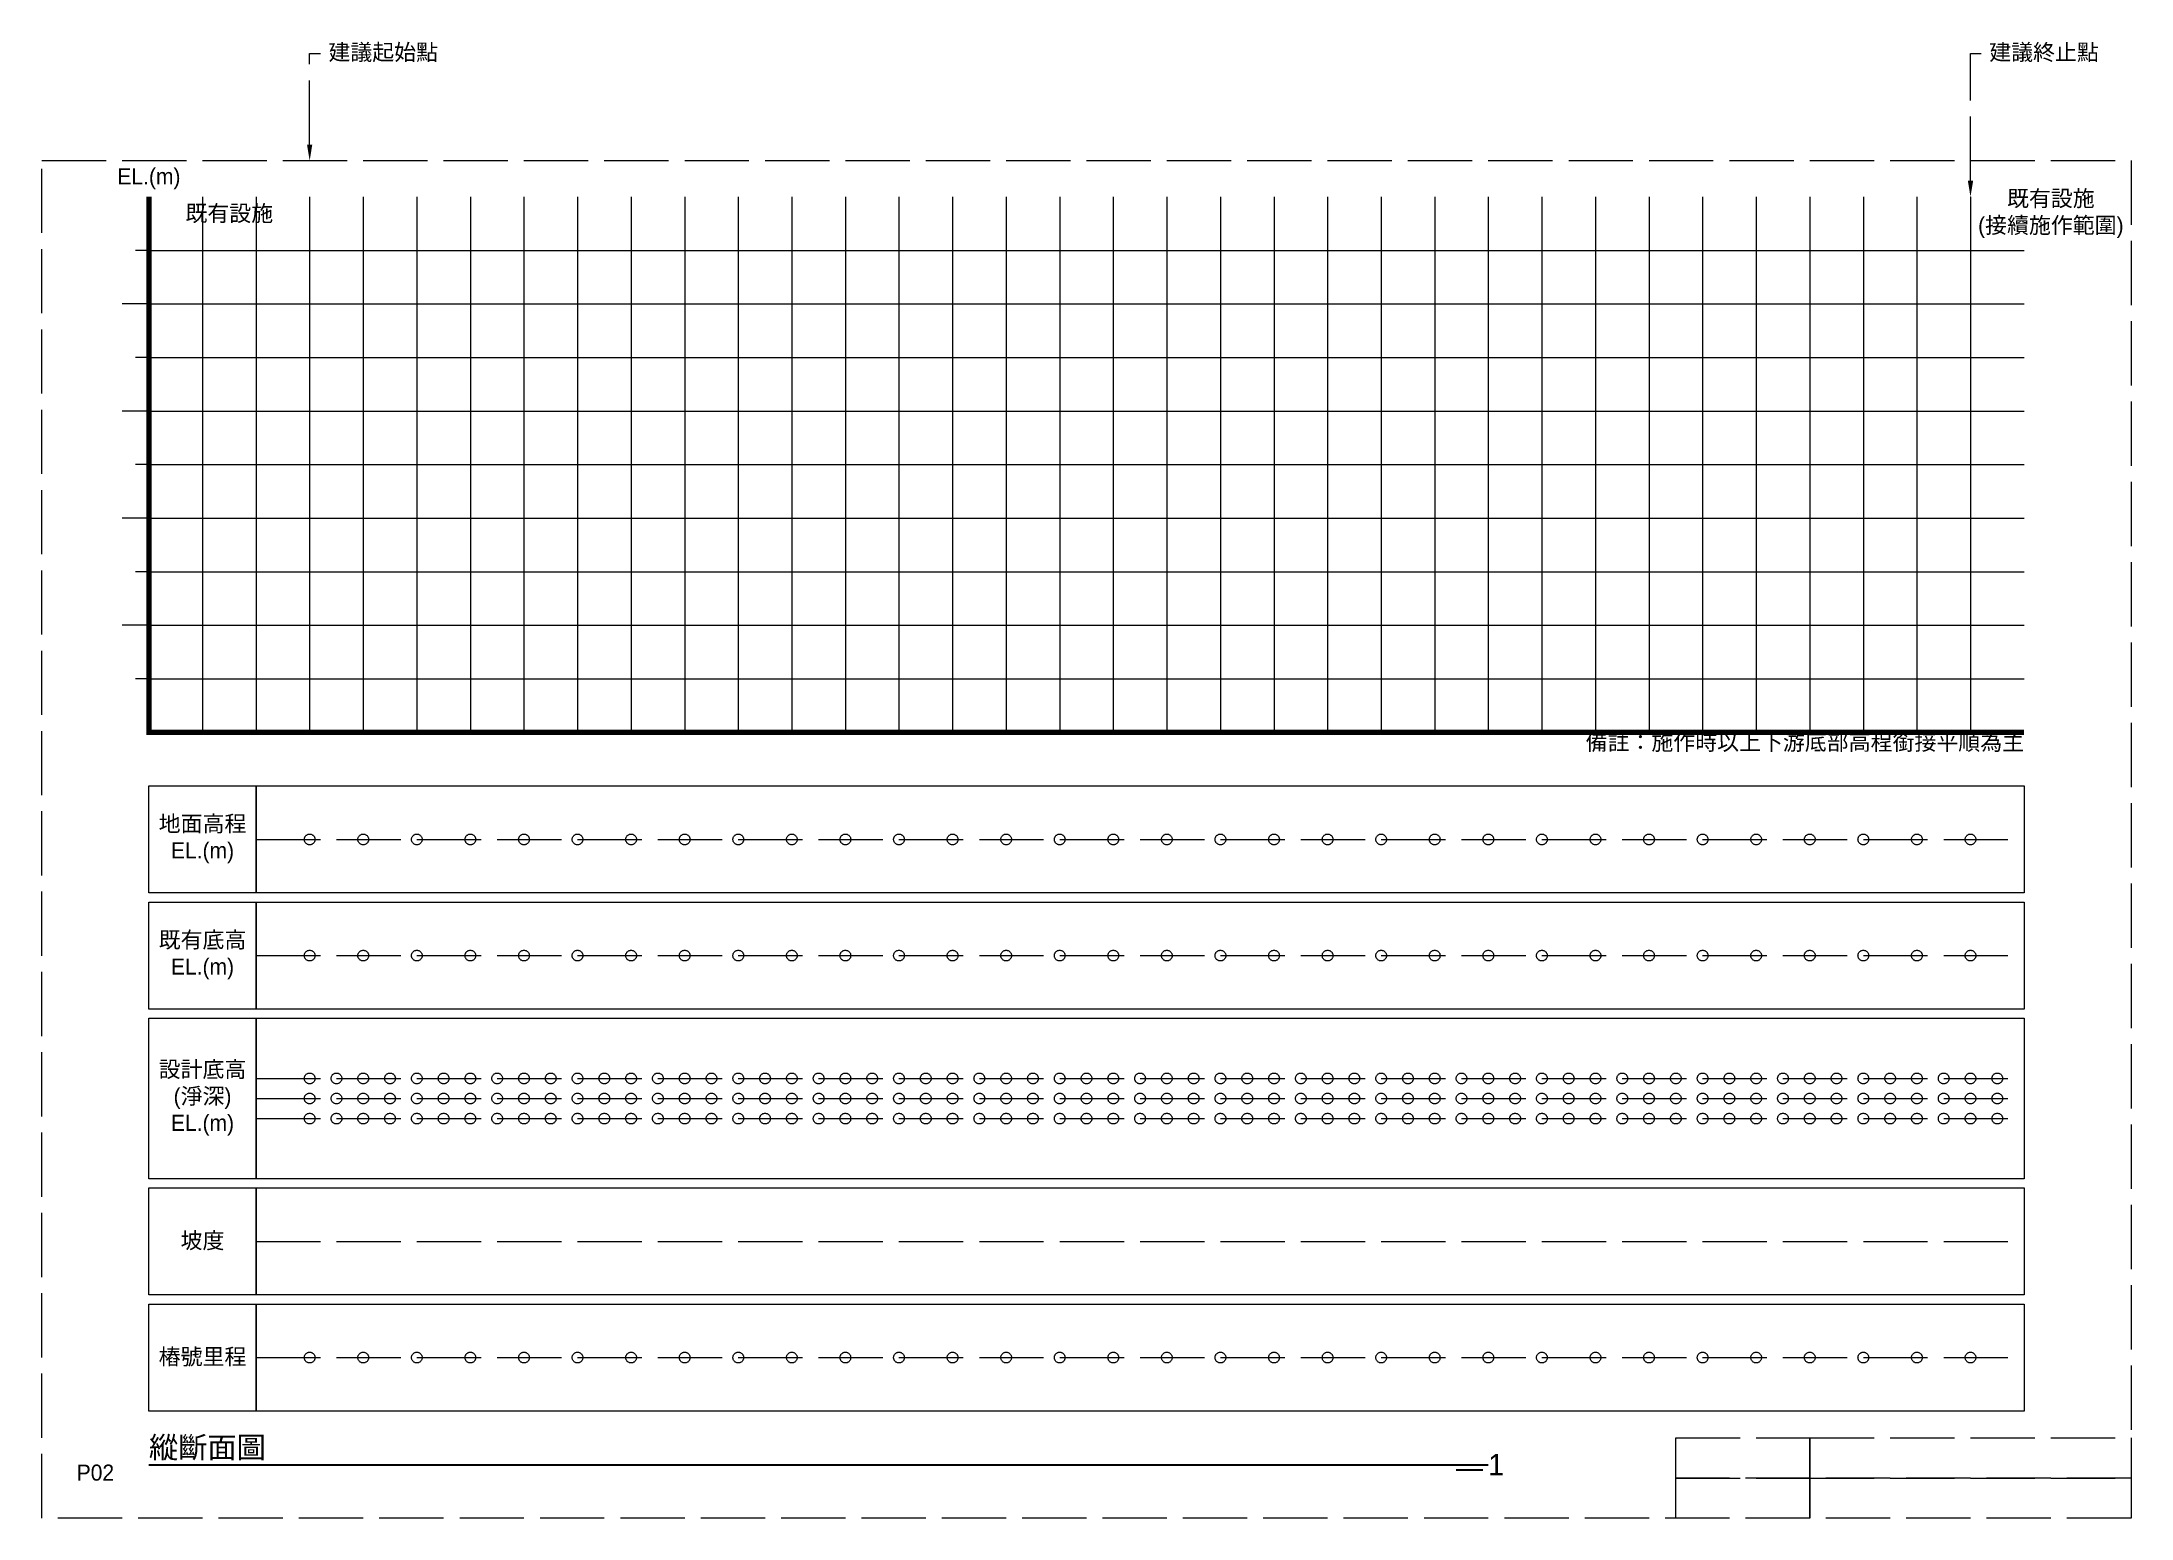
# Model space of a CAD drawing. Extents: x 0 to 729, y -900 to 276.
# Drawn here: x 0 to 390, y -300 to -24.3 of the extents above; entities that cross this region are included whole.
import ezdxf
from ezdxf import colors
from ezdxf.entities.mleader import LeaderData, LeaderLine
from ezdxf.math import Vec2, Vec3

# ---------------------------------------------------------------- set-up
doc = ezdxf.new("R2010")
doc.units = 0
doc.header["$MEASUREMENT"] = 0
doc.linetypes.add('ACAD_ISO02W100', pattern=[15, 12, -3])
for name, color, linetype, lineweight in [('一、1.基本-圖框', 7, 'Continuous', 20), ('一、2.基本-底圖', 9, 'Continuous', 20), ('三、3.文字-註解文字', 2, 'Continuous', 30)]:
    doc.layers.add(name, color=color, linetype=linetype, lineweight=lineweight)
doc.layers.add('一、4.基本-隱藏', color=9, linetype='ACAD_ISO02W100', lineweight=20, plot=False)
doc.styles.add('機動調整', font='kaiu.ttf')
doc.styles.add('次圖名', font='MS PGothic.ttf', dxfattribs={"height": 4})
doc.styles.add('註解文字', font='MS PGothic.ttf', dxfattribs={"height": 3})
doc.styles.add('說明文字', font='MS PGothic.ttf', dxfattribs={"height": 3})

msp = doc.modelspace()

# ---------------------------------------------------------------- texts
at = {"layer": '一、1.基本-圖框', "char_height": 3}
for s, width, gutter_width, insert, attachment_point, style in [('{\\fMS PGothic|b0|i0|c128|p34;EL.(m)}', 17.8344, 15, (20, -49.88), 5, '說明文字'), ('備註：施作時以上下游底部高程銜接平順為主', 84.8921, 20, (370, -155.25), 6, '機動調整'), ('地面高程\\PEL.(m)', 17.8344, 15, (30, -173.25), 5, '說明文字'), ('既有底高{\\fMS PGothic|b0|i0|c128|p34;EL.(m)}', 17.8344, 15, (30, -194.94), 5, '說明文字'), ('設計底高\\P(淨深)\\PEL.(m)', 17.8344, 15, (30, -221.62), 5, '說明文字'), ('坡度', 17.8344, 15, (30, -248.31), 5, '說明文字'), ('樁號里程', 17.8344, 15, (30, -270), 5, '說明文字')]:
    msp.add_mtext_dynamic_manual_height_columns(s, width=width, gutter_width=gutter_width, heights=[0], dxfattribs=dict(at, insert=insert, attachment_point=attachment_point, style=style))
at = {"layer": '一、4.基本-隱藏', "char_height": 3, "style": '說明文字'}
for s, width, insert, attachment_point in [('既有設施', 17.9393, (35, -56.5), 5), ('{\\fMS PGothic|b0|i0|c128|p34;既有設施}\\P(接續施作範圍)', 30.6621, (375, -56.5), 5), ('{\\fMS PGothic|b0|i0|c128|p34;P0}2', 4.1773, (13.5, -291.5), 6)]:
    msp.add_mtext_dynamic_manual_height_columns(s, width=width, gutter_width=15, heights=[0], dxfattribs=dict(at, insert=insert, attachment_point=attachment_point))
at = {"layer": '三、3.文字-註解文字', "char_height": 4, "attachment_point": 4, "style": '次圖名'}
for s, width, insert in [('縱斷面圖', 40.7736, (20, -287)), ('1', 3, (270, -290))]:
    msp.add_mtext_dynamic_manual_height_columns(s, width=width, gutter_width=15, heights=[0], dxfattribs=dict(at, insert=insert))

# ---------------------------------------------------------------- blocks, each defined once
blk = doc.blocks.new('*U23')
at = {"layer": '一、4.基本-隱藏'}
blk.add_circle((10, 0), 1, dxfattribs=at)
blk = doc.blocks.new('*U24')
at = {"layer": '一、4.基本-隱藏', "color": 0, "linetype": 'ByBlock', "lineweight": -2, "transparency": 16777216}
for p in [(40, -173.25), (50, -173.25), (60, -173.25), (70, -173.25), (80, -173.25), (90, -173.25), (100, -173.25), (110, -173.25), (120, -173.25), (130, -173.25), (140, -173.25), (150, -173.25), (160, -173.25), (170, -173.25), (180, -173.25), (190, -173.25), (200, -173.25), (210, -173.25), (220, -173.25), (230, -173.25), (240, -173.25), (250, -173.25), (260, -173.25), (270, -173.25), (280, -173.25), (290, -173.25), (300, -173.25), (310, -173.25), (320, -173.25), (330, -173.25), (340, -173.25), (350, -173.25)]:
    blk.add_blockref('*U23', p, dxfattribs=at)
blk = doc.blocks.new('*U25')
at = {"layer": '一、4.基本-隱藏'}
blk.add_circle((10, 0), 1, dxfattribs=at)
blk = doc.blocks.new('*U26')
at = {"layer": '一、4.基本-隱藏', "color": 0, "linetype": 'ByBlock', "lineweight": -2, "transparency": 16777216}
for p in [(40, -194.9375), (50, -194.9375), (60, -194.9375), (70, -194.9375), (80, -194.9375), (90, -194.9375), (100, -194.9375), (110, -194.9375), (120, -194.9375), (130, -194.9375), (140, -194.9375), (150, -194.9375), (160, -194.9375), (170, -194.9375), (180, -194.9375), (190, -194.9375), (200, -194.9375), (210, -194.9375), (220, -194.9375), (230, -194.9375), (240, -194.9375), (250, -194.9375), (260, -194.9375), (270, -194.9375), (280, -194.9375), (290, -194.9375), (300, -194.9375), (310, -194.9375), (320, -194.9375), (330, -194.9375), (340, -194.9375), (350, -194.9375)]:
    blk.add_blockref('*U25', p, dxfattribs=at)
blk = doc.blocks.new('*U27')
at = {"layer": '一、4.基本-隱藏'}
blk.add_circle((10, 0), 1, dxfattribs=at)
blk = doc.blocks.new('*U28')
at = {"layer": '一、4.基本-隱藏', "color": 0, "linetype": 'ByBlock', "lineweight": -2, "transparency": 16777216}
for p in [(40, -221.625), (45, -221.625), (50, -221.625), (55, -221.625), (60, -221.625), (65, -221.625), (70, -221.625), (75, -221.625), (80, -221.625), (85, -221.625), (90, -221.625), (95, -221.625), (100, -221.625), (105, -221.625), (110, -221.625), (115, -221.625), (120, -221.625), (125, -221.625), (130, -221.625), (135, -221.625), (140, -221.625), (145, -221.625), (150, -221.625), (155, -221.625), (160, -221.625), (165, -221.625), (170, -221.625), (175, -221.625), (180, -221.625), (185, -221.625), (190, -221.625), (195, -221.625), (200, -221.625), (205, -221.625), (210, -221.625), (215, -221.625), (220, -221.625), (225, -221.625), (230, -221.625), (235, -221.625), (240, -221.625), (245, -221.625), (250, -221.625), (255, -221.625), (260, -221.625), (265, -221.625), (270, -221.625), (275, -221.625), (280, -221.625), (285, -221.625), (290, -221.625), (295, -221.625), (300, -221.625), (305, -221.625), (310, -221.625), (315, -221.625), (320, -221.625), (325, -221.625), (330, -221.625), (335, -221.625), (340, -221.625), (345, -221.625), (350, -221.625), (355, -221.625)]:
    blk.add_blockref('*U27', p, dxfattribs=at)
blk = doc.blocks.new('*U29')
at = {"layer": '一、4.基本-隱藏'}
blk.add_circle((10, 0), 1, dxfattribs=at)
blk = doc.blocks.new('*U30')
at = {"layer": '一、4.基本-隱藏', "color": 0, "linetype": 'ByBlock', "lineweight": -2, "transparency": 16777216}
for p in [(40, -270), (50, -270), (60, -270), (70, -270), (80, -270), (90, -270), (100, -270), (110, -270), (120, -270), (130, -270), (140, -270), (150, -270), (160, -270), (170, -270), (180, -270), (190, -270), (200, -270), (210, -270), (220, -270), (230, -270), (240, -270), (250, -270), (260, -270), (270, -270), (280, -270), (290, -270), (300, -270), (310, -270), (320, -270), (330, -270), (340, -270), (350, -270)]:
    blk.add_blockref('*U29', p, dxfattribs=at)
blk = doc.blocks.new('*U21')
at = {"layer": '一、4.基本-隱藏'}
blk.add_circle((10, 0), 1, dxfattribs=at)
blk = doc.blocks.new('*U22')
at = {"layer": '一、4.基本-隱藏', "color": 0, "linetype": 'ByBlock', "lineweight": -2, "transparency": 16777216}
for p in [(40, 78.375), (45, 78.375), (50, 78.375), (55, 78.375), (60, 78.375), (65, 78.375), (70, 78.375), (75, 78.375), (80, 78.375), (85, 78.375), (90, 78.375), (95, 78.375), (100, 78.375), (105, 78.375), (110, 78.375), (115, 78.375), (120, 78.375), (125, 78.375), (130, 78.375), (135, 78.375), (140, 78.375), (145, 78.375), (150, 78.375), (155, 78.375), (160, 78.375), (165, 78.375), (170, 78.375), (175, 78.375), (180, 78.375), (185, 78.375), (190, 78.375), (195, 78.375), (200, 78.375), (205, 78.375), (210, 78.375), (215, 78.375), (220, 78.375), (225, 78.375), (230, 78.375), (235, 78.375), (240, 78.375), (245, 78.375), (250, 78.375), (255, 78.375), (260, 78.375), (265, 78.375), (270, 78.375), (275, 78.375), (280, 78.375), (285, 78.375), (290, 78.375), (295, 78.375), (300, 78.375), (305, 78.375), (310, 78.375), (315, 78.375), (320, 78.375), (325, 78.375), (330, 78.375), (335, 78.375), (340, 78.375), (345, 78.375), (350, 78.375), (355, 78.375)]:
    blk.add_blockref('*U21', p, dxfattribs=at)
blk = doc.blocks.new('*U19')
at = {"layer": '一、4.基本-隱藏'}
blk.add_circle((10, 0), 1, dxfattribs=at)
blk = doc.blocks.new('*U20')
at = {"layer": '一、4.基本-隱藏', "color": 0, "linetype": 'ByBlock', "lineweight": -2, "transparency": 16777216}
for p in [(40, 78.375), (45, 78.375), (50, 78.375), (55, 78.375), (60, 78.375), (65, 78.375), (70, 78.375), (75, 78.375), (80, 78.375), (85, 78.375), (90, 78.375), (95, 78.375), (100, 78.375), (105, 78.375), (110, 78.375), (115, 78.375), (120, 78.375), (125, 78.375), (130, 78.375), (135, 78.375), (140, 78.375), (145, 78.375), (150, 78.375), (155, 78.375), (160, 78.375), (165, 78.375), (170, 78.375), (175, 78.375), (180, 78.375), (185, 78.375), (190, 78.375), (195, 78.375), (200, 78.375), (205, 78.375), (210, 78.375), (215, 78.375), (220, 78.375), (225, 78.375), (230, 78.375), (235, 78.375), (240, 78.375), (245, 78.375), (250, 78.375), (255, 78.375), (260, 78.375), (265, 78.375), (270, 78.375), (275, 78.375), (280, 78.375), (285, 78.375), (290, 78.375), (295, 78.375), (300, 78.375), (305, 78.375), (310, 78.375), (315, 78.375), (320, 78.375), (325, 78.375), (330, 78.375), (335, 78.375), (340, 78.375), (345, 78.375), (350, 78.375), (355, 78.375)]:
    blk.add_blockref('*U19', p, dxfattribs=at)

# ---------------------------------------------------------------- linework, layer by layer
at = {"layer": '一、1.基本-圖框', "const_width": 1}
msp.add_lwpolyline([(370, -153.25), (20, -153.25), (20, -53.25)], dxfattribs=at)
at = {"layer": '一、1.基本-圖框'}
for points in [[(20, -63.25), (17.5, -63.25)], [(20, -73.25), (15, -73.25)], [(20, -83.25), (17.5, -83.25)], [(20, -93.25), (15, -93.25)], [(20, -103.25), (17.5, -103.25)], [(20, -113.25), (15, -113.25)], [(20, -123.25), (17.5, -123.25)], [(20, -133.25), (15, -133.25)], [(20, -133.25), (370, -133.25)], [(20, -143.25), (17.5, -143.25)]]:
    msp.add_lwpolyline(points, dxfattribs=at)
for points in [[(20, -163.25), (40, -163.25), (40, -183.25), (20, -183.25)], [(40, -163.25), (370, -163.25), (370, -183.25), (40, -183.25)], [(20, -184.94), (40, -184.94), (40, -204.94), (20, -204.94)], [(40, -184.94), (370, -184.94), (370, -204.94), (40, -204.94)], [(20, -206.62), (40, -206.62), (40, -236.62), (20, -236.62)], [(40, -206.62), (370, -206.62), (370, -236.62), (40, -236.62)], [(20, -238.31), (40, -238.31), (40, -258.31), (20, -258.31)], [(40, -238.31), (370, -238.31), (370, -258.31), (40, -258.31)], [(20, -260), (40, -260), (40, -280), (20, -280)], [(40, -260), (370, -260), (370, -280), (40, -280)]]:
    msp.add_lwpolyline(points, close=True, dxfattribs=at)
at = {"layer": '一、2.基本-底圖'}
for points in [[(30, -53.25), (30, -153.25)], [(40, -53.25), (40, -153.25)], [(50, -53.25), (50, -153.25)], [(60, -53.25), (60, -153.25)], [(70, -53.25), (70, -153.25)], [(80, -53.25), (80, -153.25)], [(90, -53.25), (90, -153.25)], [(100, -53.25), (100, -153.25)], [(110, -53.25), (110, -153.25)], [(120, -53.25), (120, -153.25)], [(130, -53.25), (130, -153.25)], [(140, -53.25), (140, -153.25)], [(150, -53.25), (150, -153.25)], [(160, -53.25), (160, -153.25)], [(170, -53.25), (170, -153.25)], [(180, -53.25), (180, -153.25)], [(190, -53.25), (190, -153.25)], [(200, -53.25), (200, -153.25)], [(210, -53.25), (210, -153.25)], [(220, -53.25), (220, -153.25)], [(230, -53.25), (230, -153.25)], [(240, -53.25), (240, -153.25)], [(250, -53.25), (250, -153.25)], [(260, -53.25), (260, -153.25)], [(270, -53.25), (270, -153.25)], [(280, -53.25), (280, -153.25)], [(290, -53.25), (290, -153.25)], [(300, -53.25), (300, -153.25)], [(310, -53.25), (310, -153.25)], [(320, -53.25), (320, -153.25)], [(330, -53.25), (330, -153.25)], [(340, -53.25), (340, -153.25)], [(350, -53.25), (350, -153.25)], [(360, -53.25), (360, -153.25)], [(20, -63.25), (370, -63.25)], [(20, -73.25), (370, -73.25)], [(20, -83.25), (370, -83.25)], [(20, -93.25), (370, -93.25)], [(20, -103.25), (370, -103.25)], [(20, -113.25), (370, -113.25)], [(20, -123.25), (370, -123.25)], [(20, -133.25), (370, -133.25)], [(20, -143.25), (370, -143.25)]]:
    msp.add_lwpolyline(points, dxfattribs=at)
at = {"layer": '一、4.基本-隱藏'}
for points in [[(0, -46.5), (390, -46.5), (390, -300), (0, -300)], [(305, -285), (330, -285), (330, -292.5), (305, -292.5)], [(330, -285), (390, -285), (390, -292.5), (330, -292.5)], [(305, -292.5), (330, -292.5), (330, -300), (305, -300)], [(330, -292.5), (390, -292.5), (390, -300), (330, -300)]]:
    msp.add_lwpolyline(points, close=True, dxfattribs=at)
for points in [[(40, -173.25), (370, -173.25)], [(40, -194.94), (370, -194.94)], [(40, -217.88), (370, -217.88)], [(40, -221.62), (370, -221.62)], [(40, -225.38), (370, -225.38)], [(40, -248.31), (370, -248.31)], [(40, -270), (370, -270)]]:
    msp.add_lwpolyline(points, dxfattribs=at)
at = {"layer": '三、3.文字-註解文字'}
for points in [[(20, -290), (270, -290)], [(269, -291), (264, -291)]]:
    msp.add_lwpolyline(points, dxfattribs=at)

# ---------------------------------------------------------------- block references
at = {"layer": '一、4.基本-隱藏'}
for name, p in [('*U24', (0, 0)), ('*U26', (0, 0)), ('*U20', (0, -296.25)), ('*U28', (0, 0)), ('*U22', (0, -303.75)), ('*U30', (0, 0))]:
    msp.add_blockref(name, p, dxfattribs=at)

msp.set_redraw_order([(e.dxf.handle, doc.entitydb.next_handle()) for e in msp.query("TEXT MTEXT ATTDEF DIMENSION ARC_DIMENSION")])  # texts and dimensions are drawn at this point

# ---------------------------------------------------------------- leaders
at = {"layer": '一、4.基本-隱藏'}
ml = msp.add_multileader_mtext('Standard', dxfattribs=at)
ml.set_content('建議起始點', color=256, style='註解文字')
ml.set_leader_properties(color=256, linetype='ByLayer', lineweight=-1)
ml.build(insert=Vec2(0, 0))
ml.multileader.update_dxf_attribs({"dogleg_length": 2, "arrow_head_size": 3})
ctx = ml.context
ctx.base_point, ctx.char_height, ctx.arrow_head_size, ctx.landing_gap_size, ctx.plane_origin = Vec3(52, -26.5), 3, 3, 1.5, Vec3(50, -53.25)
notes = []
notes.append((ctx, [(0, (1, 1, 0), (50, -26.5), (1, 0), 2, [(0, [(50, -46.5)], 0, [])])]))
ctx.mtext.insert, ctx.mtext.flow_direction = Vec3(53.5, -24.74), 5
ml = msp.add_multileader_mtext('Standard', dxfattribs=at)
ml.set_content('建議終止點', color=256, style='註解文字')
ml.set_leader_properties(color=256, linetype='ByLayer', lineweight=-1)
ml.build(insert=Vec2(0, 0))
ml.multileader.update_dxf_attribs({"dogleg_length": 2, "arrow_head_size": 3})
ctx = ml.context
ctx.base_point, ctx.char_height, ctx.arrow_head_size, ctx.landing_gap_size, ctx.plane_origin = Vec3(362, -26.5), 3, 3, 1.5, Vec3(360, -53.25)
notes.append((ctx, [(0, (1, 1, 0), (360, -26.5), (1, 0), 2, [(0, [(360, -53.25)], 0, [])])]))
ctx.mtext.insert, ctx.mtext.flow_direction = Vec3(363.5, -24.74), 5
for ctx, leaders in notes:
    for number, flags, end, landing, length, lines in leaders:
        leader = LeaderData()
        leader.index, (leader.has_last_leader_line, leader.has_dogleg_vector, leader.attachment_direction) = number, flags
        leader.last_leader_point, leader.dogleg_vector, leader.dogleg_length = Vec3(end), Vec3(landing), length
        for number, points, colour, breaks in lines:
            line = LeaderLine()
            line.index, line.vertices, line.color, line.breaks = number, Vec3.list(points), colors.encode_raw_color(colour), breaks
            leader.lines.append(line)
        ctx.leaders.append(leader)

doc.saveas('drawing.dxf')
